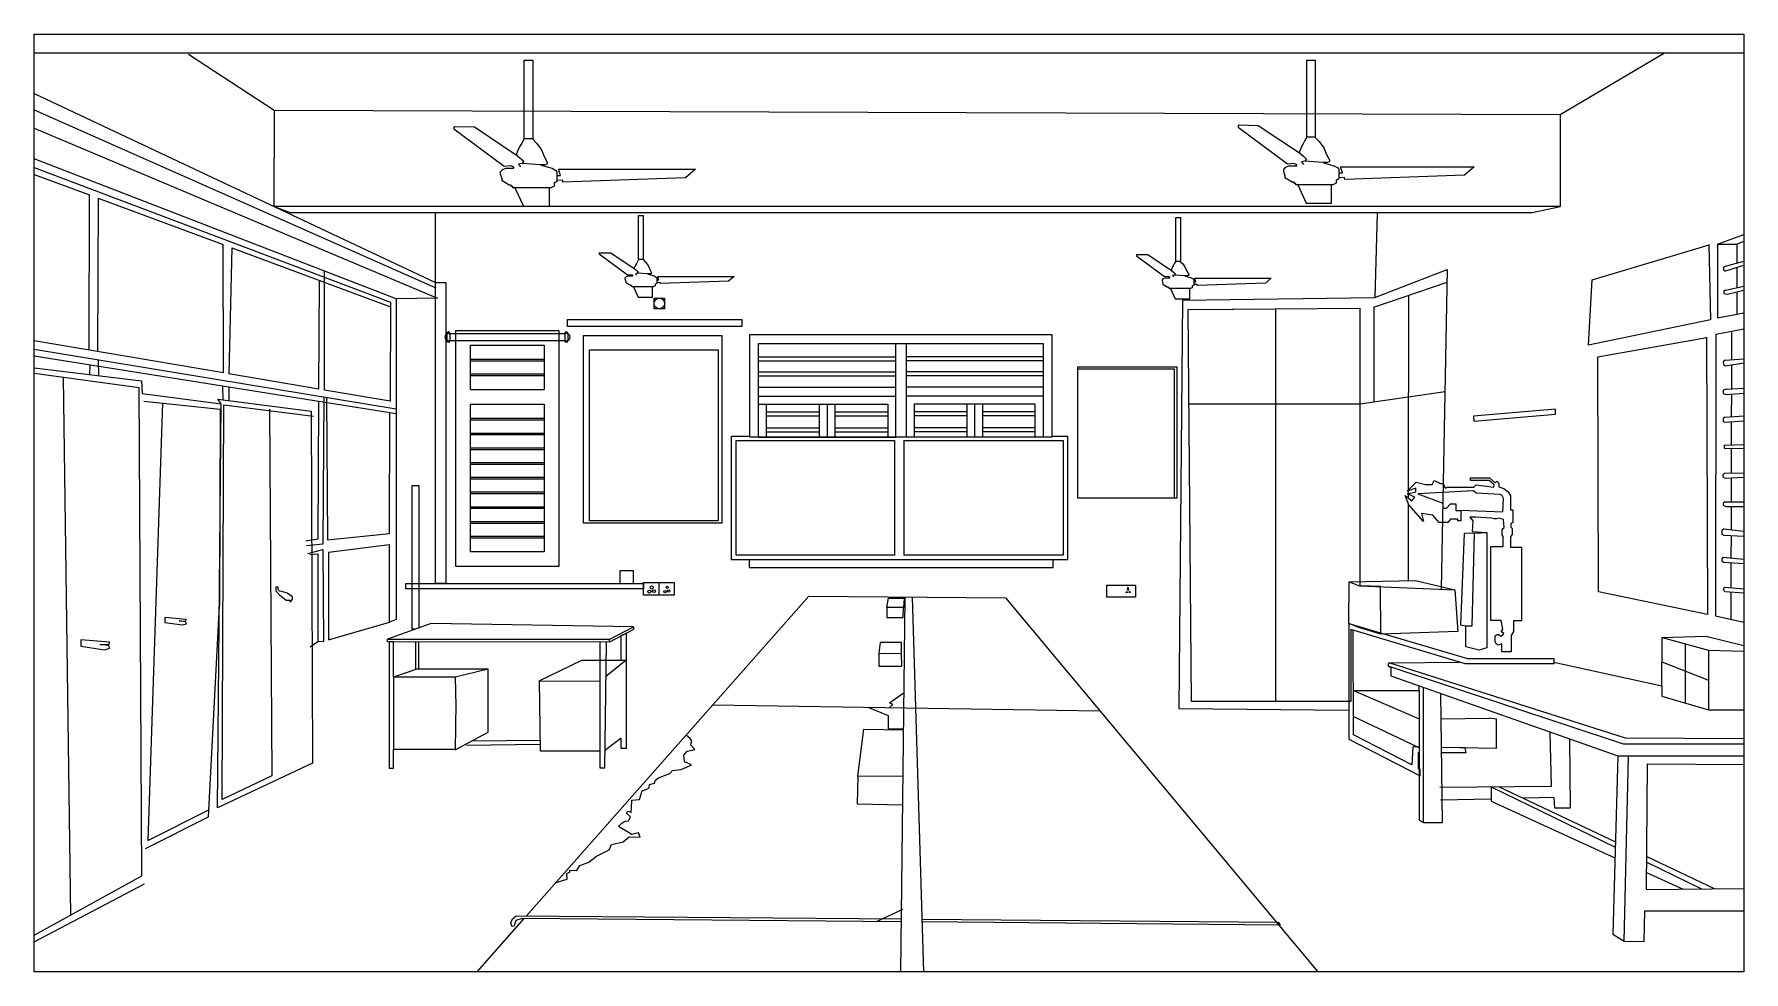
# Model space of a CAD drawing. Header units: millimetres. Extents: x -1451 to 51773, y 0 to 34891.
# Drawn here: x 18177 to 51773, y 16475 to 34891 of the extents above; entities that cross this region are included whole.
import ezdxf

# ---------------------------------------------------------------- set-up
doc = ezdxf.new("R2010")
doc.units = ezdxf.units.MM
doc.header["$MEASUREMENT"] = 0
picture_1 = doc.add_image_def('image1.png', size_in_pixel=(285, 387))
picture_2 = doc.add_image_def('image2.png', size_in_pixel=(222, 294))

msp = doc.modelspace()

# ---------------------------------------------------------------- linework, layer by layer
for p, q in [((18177, 34891), (51773, 34891)), ((18177, 34524), (51773, 34524)), ((21212, 34498), (22892, 33396)), ((48165, 33317), (50217, 34524)), ((18177, 33725), (26061, 30015)), ((18177, 33407), (26069, 29909)), ((22892, 33396), (48165, 33317)), ((22892, 31508), (22898, 33396)), ((48165, 33317), (48165, 31508)), ((18177, 33047), (26101, 29705)), ((25291, 29690), (18177, 32445)), ((18177, 32276), (25179, 29627)), ((27383, 32234), (27446, 32259)), ((27446, 32259), (27471, 32259)), ((27471, 32259), (27602, 32259)), ((28129, 32328), (28234, 32293)), ((28234, 32293), (28354, 32261)), ((28354, 32261), (28426, 32217)), ((42731, 32235), (42772, 32281)), ((42772, 32281), (42835, 32306)), ((42835, 32306), (42859, 32306)), ((42859, 32306), (42987, 32306)), ((43502, 32373), (43605, 32339)), ((43605, 32339), (43723, 32308)), ((43723, 32308), (43793, 32264)), ((43793, 32264), (43816, 32237)), ((43887, 32169), (43849, 32285)), ((43849, 32285), (46477, 32285)), ((46477, 32285), (46283, 32123)), ((18177, 32137), (19264, 31733)), ((27340, 32187), (27383, 32234)), ((27340, 32145), (27340, 32187)), ((27370, 32052), (27340, 32145)), ((27370, 32011), (27370, 32052)), ((27409, 31990), (27370, 32011)), ((27508, 31929), (27409, 31990)), ((27550, 31929), (27508, 31929)), ((27550, 31901), (27550, 31929)), ((28450, 31997), (28392, 31967)), ((28392, 31967), (28392, 31908)), ((28426, 32217), (28450, 32189)), ((28450, 32189), (28450, 32119)), ((28450, 32119), (28450, 32058)), ((28450, 32119), (28522, 32119)), ((28450, 32058), (28450, 31997)), ((28565, 32022), (28450, 32018)), ((28522, 32119), (28483, 32238)), ((28483, 32238), (31172, 32238)), ((28566, 31987), (28565, 32022)), ((30974, 32072), (28566, 31987)), ((31172, 32238), (30974, 32072)), ((42731, 32194), (42731, 32235)), ((42760, 32103), (42731, 32194)), ((42760, 32064), (42760, 32103)), ((42799, 32043), (42760, 32064)), ((42896, 31983), (42799, 32043)), ((42936, 31983), (42896, 31983)), ((42936, 31956), (42936, 31983)), ((42969, 31956), (42936, 31956)), ((42969, 31931), (42969, 31956)), ((42994, 31931), (42969, 31931)), ((43696, 31931), (42994, 31931)), ((43010, 31931), (43171, 31575)), ((43673, 31575), (43673, 31931)), ((43760, 31962), (43696, 31931)), ((43816, 32049), (43760, 32020)), ((43760, 32020), (43760, 31962)), ((43816, 32237), (43816, 32169)), ((43816, 32169), (43816, 32109)), ((43816, 32169), (43887, 32169)), ((43816, 32109), (43816, 32049)), ((43928, 32074), (43816, 32070)), ((43930, 32040), (43928, 32074)), ((46283, 32123), (43930, 32040)), ((19260, 28685), (19264, 31733)), ((19434, 31670), (19418, 28658)), ((19434, 31670), (21888, 30758)), ((27584, 31901), (27550, 31901)), ((27584, 31876), (27584, 31901)), ((27609, 31876), (27584, 31876)), ((28327, 31876), (27609, 31876)), ((27625, 31876), (27790, 31512)), ((28303, 31512), (28303, 31876)), ((28392, 31908), (28327, 31876)), ((48165, 31508), (22892, 31508)), ((22892, 31508), (23206, 31388)), ((23206, 31388), (47617, 31388)), ((26061, 30015), (26061, 31388)), ((27790, 31512), (28303, 31512)), ((43171, 31575), (43673, 31575)), ((44565, 31376), (44520, 29719)), ((47617, 31388), (48165, 31508)), ((51255, 30770), (51773, 30960)), ((21896, 28238), (21888, 30758)), ((22063, 30693), (22004, 28219)), ((22063, 30693), (25179, 29535)), ((48793, 30064), (51091, 30754)), ((51086, 30759), (51116, 29278)), ((51255, 30770), (51255, 29318)), ((51255, 30770), (51633, 30770)), ((51633, 30770), (51773, 30823)), ((51633, 30770), (51633, 30394)), ((44520, 29719), (45946, 30267)), ((45946, 30267), (45827, 23989)), ((51388, 30329), (51373, 30303)), ((51373, 30303), (51373, 30261)), ((51373, 30261), (51403, 30240)), ((51388, 30329), (51773, 30431)), ((51403, 30240), (51418, 30240)), ((51418, 30240), (51773, 30356)), ((51633, 30311), (51633, 29912)), ((23769, 27920), (23782, 30054)), ((23883, 27901), (23883, 30236)), ((29793, 30103), (29816, 30129)), ((29793, 30079), (29793, 30103)), ((29809, 30027), (29793, 30079)), ((29809, 30005), (29809, 30027)), ((29831, 29993), (29809, 30005)), ((29816, 30129), (29852, 30143)), ((29887, 29959), (29831, 29993)), ((29852, 30143), (29866, 30143)), ((29866, 30143), (29939, 30143)), ((29910, 29959), (29887, 29959)), ((29910, 29944), (29910, 29959)), ((29929, 29944), (29910, 29944)), ((29929, 29930), (29929, 29944)), ((29943, 29930), (29929, 29930)), ((30343, 29930), (29943, 29930)), ((29952, 29930), (30043, 29727)), ((30232, 30182), (30291, 30162)), ((30291, 30162), (30358, 30144)), ((30330, 29727), (30330, 29930)), ((30379, 29947), (30343, 29930)), ((30358, 30144), (30398, 30119)), ((30411, 29997), (30379, 29980)), ((30379, 29980), (30379, 29947)), ((30398, 30119), (30411, 30104)), ((30411, 30104), (30411, 30065)), ((30411, 30065), (30411, 30031)), ((30411, 30065), (30452, 30065)), ((30411, 30031), (30411, 29997)), ((30476, 30011), (30411, 30009)), ((30452, 30065), (30430, 30131)), ((30430, 30131), (31929, 30131)), ((31818, 30039), (30476, 29992)), ((30476, 29992), (30476, 30011)), ((31929, 30131), (31818, 30039)), ((40348, 30068), (40371, 30094)), ((40348, 30045), (40348, 30068)), ((40364, 29993), (40348, 30045)), ((40364, 29970), (40364, 29993)), ((40386, 29958), (40364, 29970)), ((40371, 30094), (40407, 30108)), ((40441, 29924), (40386, 29958)), ((40407, 30108), (40421, 30108)), ((40421, 30108), (40494, 30108)), ((40464, 29924), (40441, 29924)), ((40464, 29909), (40464, 29924)), ((40483, 29909), (40464, 29909)), ((40483, 29895), (40483, 29909)), ((40787, 30147), (40846, 30127)), ((40846, 30127), (40913, 30109)), ((40934, 29912), (40898, 29895)), ((40913, 30109), (40953, 30085)), ((40966, 29962), (40934, 29945)), ((40934, 29945), (40934, 29912)), ((40953, 30085), (40966, 30069)), ((40966, 30069), (40966, 30030)), ((40966, 30030), (40966, 29996)), ((40966, 30030), (41007, 30030)), ((40966, 29996), (40966, 29962)), ((41030, 29976), (40966, 29974)), ((41007, 30030), (40985, 30096)), ((40985, 30096), (42484, 30096)), ((41031, 29957), (41030, 29976)), ((42373, 30004), (41031, 29957)), ((42484, 30096), (42373, 30004)), ((44499, 29530), (45941, 30022)), ((48718, 28783), (48793, 30064)), ((51411, 29866), (51773, 29941)), ((25179, 29627), (25175, 27682)), ((26101, 29705), (25291, 29690)), ((25291, 29690), (25291, 23394)), ((30043, 29727), (30330, 29727)), ((40498, 29895), (40483, 29895)), ((40898, 29895), (40498, 29895)), ((40507, 29895), (40598, 29692)), ((40598, 29692), (40885, 29692)), ((40745, 29666), (40672, 21644)), ((40745, 29666), (44520, 29719)), ((40885, 29692), (40885, 29895)), ((45185, 29764), (45178, 25934)), ((51411, 29866), (51377, 29844)), ((51377, 29844), (51383, 29797)), ((51383, 29797), (51444, 29786)), ((51444, 29786), (51773, 29865)), ((51633, 29831), (51633, 29391)), ((40855, 29481), (42573, 29495)), ((40917, 21784), (40855, 29481)), ((40923, 29481), (44224, 29508)), ((42573, 29495), (42570, 21784)), ((44224, 29508), (44224, 24056)), ((44499, 29530), (44499, 27672)), ((51116, 29278), (48718, 28783)), ((51255, 29318), (51773, 29418)), ((26288, 29014), (26288, 28869)), ((26317, 29014), (28634, 29014)), ((26346, 29014), (26346, 28869)), ((28605, 29014), (28605, 28869)), ((28663, 29014), (28663, 28869)), ((48904, 28551), (51046, 28936)), ((51041, 28943), (51056, 23494)), ((51225, 28998), (51214, 23466)), ((51225, 28998), (51773, 29102)), ((51532, 29056), (51531, 28498)), ((21896, 28238), (18177, 28868)), ((18177, 28707), (25291, 27534)), ((25291, 27432), (18177, 28570)), ((28634, 28869), (26317, 28869)), ((26751, 28780), (28199, 28780)), ((26751, 27911), (26751, 28780)), ((28199, 28780), (28199, 27911)), ((32413, 28819), (38001, 28819)), ((32413, 26973), (32413, 28819)), ((35102, 28819), (35102, 26973)), ((35313, 28819), (35313, 26973)), ((38001, 28819), (38001, 26973)), ((18177, 28341), (20286, 28083)), ((20242, 27942), (18177, 28226)), ((19273, 28207), (19278, 28393)), ((19446, 28186), (19442, 28498)), ((26751, 28506), (28199, 28506)), ((26751, 28475), (28199, 28475)), ((32412, 28556), (35102, 28556)), ((32412, 28556), (35102, 28556)), ((32412, 28476), (35102, 28476)), ((32412, 28259), (35102, 28259)), ((32412, 28259), (35102, 28259)), ((38002, 28556), (35313, 28556)), ((38002, 28556), (35313, 28556)), ((38002, 28476), (35313, 28476)), ((38002, 28259), (35313, 28259)), ((38002, 28259), (35313, 28259)), ((48914, 23939), (48904, 28551)), ((51403, 28489), (51368, 28454)), ((51368, 28454), (51374, 28404)), ((51374, 28404), (51412, 28380)), ((51403, 28489), (51773, 28516)), ((51412, 28380), (51773, 28435)), ((51530, 28398), (51529, 27925)), ((18748, 28148), (18889, 17586)), ((20295, 18362), (20242, 27942)), ((20286, 28083), (20297, 27836)), ((21890, 27710), (21885, 27977)), ((23769, 27920), (22004, 28219)), ((22011, 27695), (22008, 27957)), ((25175, 27682), (23883, 27901)), ((26751, 28217), (28199, 28217)), ((26751, 28185), (28199, 28185)), ((26751, 27911), (28199, 27911)), ((32412, 28179), (35102, 28179)), ((32413, 27955), (35102, 27955)), ((38002, 28179), (35313, 28179)), ((38001, 27955), (35313, 27955)), ((51425, 27920), (51367, 27898)), ((51367, 27898), (51367, 27831)), ((51425, 27920), (51773, 27936)), ((20297, 27836), (21853, 27629)), ((20334, 27684), (21833, 27523)), ((20696, 27652), (20409, 19051)), ((21780, 19698), (21853, 27629)), ((21853, 27629), (21783, 27724)), ((21783, 27724), (23622, 27487)), ((21872, 19861), (21906, 27614)), ((21906, 27614), (23666, 27391)), ((23762, 27676), (23751, 24970)), ((23856, 24882), (23877, 27767)), ((23920, 27760), (23939, 24962)), ((26751, 27622), (28199, 27622)), ((26751, 24726), (26751, 27622)), ((28199, 27622), (28199, 24726)), ((32413, 27780), (35102, 27780)), ((32413, 27627), (34949, 27627)), ((32566, 26973), (32566, 27627)), ((33605, 27627), (33605, 26973)), ((33757, 27627), (33757, 26973)), ((33910, 27627), (33910, 26973)), ((34949, 27627), (34949, 26973)), ((38001, 27780), (35313, 27780)), ((35466, 27627), (35466, 26973)), ((37848, 27627), (35466, 27627)), ((36504, 27627), (36504, 26973)), ((36657, 27627), (36657, 26973)), ((36810, 27627), (36810, 26973)), ((37848, 26973), (37848, 27627)), ((40870, 27632), (44224, 27632)), ((44224, 27632), (45901, 27876)), ((51367, 27831), (51425, 27817)), ((51425, 27817), (51773, 27843)), ((51529, 27825), (51527, 27377)), ((21833, 27523), (21817, 23663)), ((22804, 27524), (22847, 20323)), ((23622, 27487), (23646, 20571)), ((25156, 25084), (25166, 27452)), ((26751, 27348), (28199, 27348)), ((26751, 27316), (28199, 27316)), ((32412, 27475), (32413, 27475)), ((32412, 27475), (32413, 27475)), ((32412, 27395), (32413, 27395)), ((32566, 27475), (33605, 27475)), ((32566, 27475), (33605, 27475)), ((32566, 27395), (33605, 27395)), ((33910, 27475), (34949, 27475)), ((33910, 27475), (34949, 27475)), ((33910, 27395), (34949, 27395)), ((36504, 27475), (35466, 27475)), ((36504, 27475), (35466, 27475)), ((36504, 27395), (35466, 27395)), ((37848, 27475), (36810, 27475)), ((37848, 27475), (36810, 27475)), ((37848, 27395), (36810, 27395)), ((48071, 27523), (46458, 27391)), ((46458, 27391), (46466, 27292)), ((46466, 27292), (48071, 27429)), ((48071, 27429), (48071, 27523)), ((51399, 27366), (51368, 27341)), ((51368, 27341), (51368, 27283)), ((51368, 27283), (51402, 27269)), ((51399, 27366), (51773, 27398)), ((51402, 27269), (51773, 27299)), ((51527, 27279), (51526, 26827)), ((26751, 27058), (28199, 27058)), ((26751, 27027), (28199, 27027)), ((32413, 26973), (35103, 26973)), ((32413, 26973), (35103, 26973)), ((32566, 27161), (33605, 27161)), ((32566, 27161), (33605, 27161)), ((32566, 27081), (33605, 27081)), ((33910, 27161), (34949, 27161)), ((33910, 27161), (34949, 27161)), ((33910, 27081), (34949, 27081)), ((35084, 26910), (35084, 24658)), ((35268, 26910), (35268, 24658)), ((36504, 27161), (35466, 27161)), ((36504, 27161), (35466, 27161)), ((36504, 27081), (35466, 27081)), ((37848, 27161), (36810, 27161)), ((37848, 27161), (36810, 27161)), ((37848, 27081), (36810, 27081)), ((26751, 26769), (28199, 26769)), ((26751, 26737), (28199, 26737)), ((51406, 26822), (51386, 26804)), ((51386, 26804), (51386, 26769)), ((51386, 26769), (51407, 26753)), ((51406, 26822), (51773, 26835)), ((51407, 26753), (51773, 26760)), ((51526, 26755), (51524, 26269)), ((26751, 26479), (28199, 26479)), ((26751, 26447), (28199, 26447)), ((51396, 26266), (51362, 26237)), ((51362, 26237), (51362, 26200)), ((51396, 26266), (51773, 26275)), ((26751, 26189), (28199, 26189)), ((26751, 26158), (28199, 26158)), ((26751, 25900), (28199, 25900)), ((45178, 25920), (45178, 25869)), ((51362, 26200), (51408, 26171)), ((51408, 26171), (51773, 26193)), ((51524, 26178), (51523, 25709)), ((26751, 25868), (28199, 25868)), ((26751, 25610), (28199, 25610)), ((26751, 25579), (28199, 25579)), ((45178, 25673), (45175, 24161)), ((45178, 25859), (45178, 25782)), ((51408, 25709), (51370, 25671)), ((51370, 25671), (51370, 25639)), ((51370, 25639), (51421, 25613)), ((51408, 25709), (51773, 25709)), ((51421, 25613), (51773, 25613)), ((51523, 25613), (51521, 25160)), ((26751, 25321), (28199, 25321)), ((26751, 25289), (28199, 25289)), ((23751, 24970), (23516, 24933)), ((23529, 24849), (23856, 24882)), ((23939, 24962), (25156, 25084)), ((25158, 24861), (23962, 24714)), ((25158, 23340), (25158, 24861)), ((26751, 25031), (28199, 25031)), ((26751, 24999), (28199, 24999)), ((51377, 25177), (51341, 25141)), ((51341, 25141), (51341, 25073)), ((51341, 25073), (51380, 25051)), ((51377, 25177), (51773, 25129)), ((51380, 25051), (51773, 25032)), ((51521, 25044), (51520, 24604)), ((23556, 24690), (23852, 24769)), ((23596, 24672), (23749, 24687)), ((23749, 24687), (23754, 22954)), ((23852, 24769), (23860, 22961)), ((23962, 24714), (23962, 22997)), ((28199, 24726), (26751, 24726)), ((32229, 24570), (32229, 24414)), ((38200, 24414), (38200, 24570)), ((51367, 24620), (51342, 24588)), ((51342, 24588), (51342, 24550)), ((51342, 24550), (51374, 24520)), ((51367, 24620), (51773, 24579)), ((32229, 24414), (38200, 24414)), ((51374, 24520), (51773, 24495)), ((51519, 24511), (51518, 24022)), ((22974, 24033), (22927, 24033)), ((22927, 24033), (22927, 23958)), ((22927, 23958), (22999, 23878)), ((22974, 23990), (22974, 24033)), ((22994, 23953), (22974, 23990)), ((23042, 23945), (22994, 23953)), ((22999, 23878), (23127, 23772)), ((23145, 23915), (23042, 23945)), ((23250, 23840), (23145, 23915)), ((30451, 24119), (30451, 23874)), ((44011, 23315), (44017, 24133)), ((44017, 24133), (45324, 24164)), ((44017, 24133), (44222, 24056)), ((44222, 24056), (46096, 23977)), ((44634, 24040), (44224, 24056)), ((44224, 24056), (44224, 24056)), ((44639, 23110), (44634, 24040)), ((45324, 24164), (46096, 23977)), ((46096, 23977), (46150, 23160)), ((51056, 23494), (48914, 23939)), ((51397, 24032), (51374, 24006)), ((51374, 24006), (51374, 23968)), ((51374, 23968), (51398, 23945)), ((51397, 24032), (51773, 24000)), ((51398, 23945), (51773, 23918)), ((51518, 23936), (51516, 23398)), ((21600, 19518), (21817, 23663)), ((23127, 23772), (23157, 23772)), ((23157, 23772), (23210, 23772)), ((23210, 23737), (23250, 23787)), ((23210, 23772), (23210, 23737)), ((23250, 23787), (23250, 23840)), ((27852, 17574), (33400, 23851)), ((33400, 23851), (37264, 23821)), ((34933, 23630), (34963, 23814)), ((35260, 23630), (34933, 23630)), ((34933, 23630), (34933, 23433)), ((34963, 23814), (35276, 23811)), ((35206, 16475), (35292, 23836)), ((35253, 23433), (35260, 23630)), ((35276, 23811), (35260, 23630)), ((35431, 23835), (35654, 16475)), ((37264, 23821), (43402, 16475)), ((20747, 23433), (20747, 23339)), ((21163, 23397), (20747, 23433)), ((20747, 23339), (21094, 23287)), ((21152, 23350), (21023, 23367)), ((21023, 23367), (21158, 23364)), ((21094, 23287), (21169, 23309)), ((21169, 23309), (21152, 23350)), ((21158, 23364), (21163, 23397)), ((23962, 22997), (25158, 23340)), ((25980, 23318), (25120, 23011)), ((25291, 23394), (25158, 23340)), ((29953, 23253), (25980, 23318)), ((29953, 23201), (29483, 22948)), ((29489, 23011), (29953, 23253)), ((29953, 23253), (29953, 23201)), ((34933, 23433), (35253, 23433)), ((44225, 23234), (44011, 23315)), ((44011, 23315), (46340, 22630)), ((44011, 23315), (44011, 21784)), ((46297, 22524), (44047, 23201)), ((44047, 23201), (44047, 21784)), ((44103, 21127), (44095, 23186)), ((44639, 23110), (44225, 23234)), ((51214, 23466), (51773, 23340)), ((19091, 22997), (19091, 22870)), ((19654, 22948), (19091, 22997)), ((19091, 22870), (19561, 22799)), ((19639, 22885), (19464, 22907)), ((19464, 22907), (19647, 22903)), ((19662, 22829), (19639, 22885)), ((19647, 22903), (19654, 22948)), ((23754, 22954), (23602, 22850)), ((23860, 22961), (23751, 22953)), ((25120, 23011), (29489, 23011)), ((25120, 22956), (25120, 23011)), ((29483, 22948), (25120, 22956)), ((25240, 22956), (25151, 22956)), ((25151, 22956), (25151, 20478)), ((25239, 22265), (25240, 22956)), ((25677, 22412), (25677, 22955)), ((25737, 22418), (25737, 22955)), ((29296, 20478), (29301, 22949)), ((29415, 22941), (29382, 20478)), ((29483, 22948), (29483, 23011)), ((29714, 23080), (29813, 23126)), ((29714, 22593), (29714, 23080)), ((29813, 23126), (29813, 22593)), ((34804, 22945), (34775, 22734)), ((35220, 22945), (34804, 22945)), ((35220, 22730), (35220, 22945)), ((46150, 23160), (44639, 23110)), ((50159, 22090), (50169, 23040)), ((50169, 23040), (51029, 23068)), ((50169, 23040), (51076, 22793)), ((50622, 22916), (50622, 21753)), ((51029, 23068), (51773, 22886)), ((19561, 22799), (19662, 22829)), ((28099, 22188), (28937, 22593)), ((28937, 22593), (29410, 22593)), ((29813, 22593), (29406, 22271)), ((29410, 22593), (29695, 22593)), ((29695, 22593), (29813, 22593)), ((29813, 22593), (29813, 20863)), ((34775, 22734), (35220, 22730)), ((34775, 22734), (34775, 22480)), ((35225, 22480), (35220, 22730)), ((44817, 22542), (44782, 22526)), ((44782, 22526), (44782, 22488)), ((44817, 22542), (46188, 22556)), ((44817, 22542), (49441, 21069)), ((48040, 22524), (46297, 22524)), ((46340, 22630), (48040, 22630)), ((48038, 22556), (50159, 22090)), ((48040, 22630), (48040, 22524)), ((50164, 22565), (51076, 22206)), ((51076, 22793), (51773, 22775)), ((51076, 22793), (51076, 21620)), ((25696, 22418), (25239, 22265)), ((26452, 22265), (25239, 22265)), ((25239, 22265), (25239, 20849)), ((27101, 22418), (25696, 22418)), ((27101, 22418), (26452, 22265)), ((26452, 22265), (26460, 21691)), ((27101, 21180), (27101, 22418)), ((28099, 22188), (28118, 20815)), ((28099, 22188), (29299, 22186)), ((34775, 22480), (35225, 22480)), ((44782, 22488), (44808, 22468)), ((44808, 22468), (44839, 22468)), ((44839, 22468), (44839, 22286)), ((44839, 22468), (49401, 20954)), ((44839, 22286), (49299, 20715)), ((34985, 21755), (35270, 21961)), ((44104, 22002), (45396, 21442)), ((44104, 22002), (45393, 22002)), ((45393, 22002), (45393, 22091)), ((45393, 22002), (45393, 19454)), ((45481, 19407), (45481, 22047)), ((45849, 19407), (45818, 21941)), ((50159, 22090), (50159, 21889)), ((50159, 21889), (51076, 21620)), ((26460, 21750), (26452, 20838)), ((31513, 21716), (39117, 21604)), ((34557, 21671), (34956, 21509)), ((34956, 21509), (34956, 21248)), ((35053, 21724), (34985, 21755)), ((34986, 21665), (35053, 21724)), ((40672, 21644), (44010, 21617)), ((44047, 21784), (40917, 21784)), ((44011, 21784), (44010, 21617)), ((44010, 21617), (44010, 21047)), ((51076, 21620), (51773, 21620)), ((26452, 20838), (27101, 21180)), ((34363, 20315), (34477, 21238)), ((34477, 21238), (35261, 21229)), ((34956, 21248), (35262, 21245)), ((44090, 21497), (45374, 20890)), ((45824, 21446), (46776, 21456)), ((46914, 21438), (46770, 21458)), ((46914, 20870), (46914, 21438)), ((47991, 20118), (47967, 21178)), ((25239, 20849), (26447, 20849)), ((25239, 20478), (25239, 20849)), ((26673, 20928), (28116, 20949)), ((26777, 21009), (28115, 21028)), ((29711, 21067), (29387, 20816)), ((29711, 20863), (29711, 21067)), ((29813, 20863), (29711, 20863)), ((31070, 21056), (30986, 21120)), ((31009, 20808), (31158, 20842)), ((31102, 21011), (31070, 21056)), ((31082, 20924), (31088, 20966)), ((31158, 20842), (31082, 20924)), ((31088, 20966), (31102, 21011)), ((44010, 21047), (45412, 20326)), ((45246, 20541), (44103, 21127)), ((45266, 20892), (45246, 20541)), ((45393, 20890), (45266, 20892)), ((45374, 20890), (45393, 20889)), ((45831, 20884), (46914, 20870)), ((46299, 20875), (45831, 20883)), ((46314, 20783), (46299, 20875)), ((48348, 21052), (48360, 19690)), ((49401, 20954), (51773, 20954)), ((49441, 21069), (51773, 21057)), ((23646, 20571), (21780, 19698)), ((28118, 20815), (29297, 20812)), ((30889, 20451), (31056, 20521)), ((30940, 20727), (31009, 20808)), ((30956, 20596), (30940, 20727)), ((31093, 20541), (30956, 20596)), ((31056, 20521), (31093, 20541)), ((45382, 20456), (45382, 20780)), ((45382, 20780), (45382, 20780)), ((45382, 20780), (45393, 20780)), ((45832, 20782), (46314, 20783)), ((49299, 20715), (49198, 17214)), ((49299, 20715), (51773, 20715)), ((49421, 17080), (49507, 20713)), ((49861, 18091), (49878, 20562)), ((49878, 20562), (51773, 20549)), ((22847, 20323), (21872, 19861)), ((25151, 20478), (25239, 20478)), ((29382, 20478), (29296, 20478)), ((30266, 20157), (30364, 20180)), ((30364, 20180), (30388, 20238)), ((30388, 20238), (30442, 20285)), ((30442, 20285), (30566, 20330)), ((30566, 20330), (30666, 20373)), ((30666, 20373), (30719, 20431)), ((30719, 20431), (30889, 20451)), ((34363, 20315), (34351, 19773)), ((35251, 20308), (34363, 20315)), ((45412, 20456), (45382, 20456)), ((45412, 20326), (45412, 20456)), ((29914, 19691), (29923, 19844)), ((29923, 19844), (30074, 19862)), ((30074, 19862), (30098, 19942)), ((30098, 19942), (30122, 20027)), ((30122, 20027), (30219, 20063)), ((30219, 20063), (30265, 20091)), ((30265, 20091), (30266, 20157)), ((45802, 20100), (47991, 20118)), ((46805, 19868), (45811, 19846)), ((46805, 20108), (49247, 18925)), ((46805, 20108), (46805, 19824)), ((46805, 19824), (49241, 18712)), ((46968, 20107), (49250, 19028)), ((48047, 19896), (47442, 19883)), ((48062, 19687), (48047, 19896)), ((20365, 18896), (21600, 19518)), ((20409, 19051), (21621, 19660)), ((29826, 19587), (29832, 19615)), ((29892, 19519), (29826, 19587)), ((29832, 19615), (29856, 19633)), ((29856, 19633), (29910, 19605)), ((29856, 19438), (29892, 19519)), ((29910, 19605), (29914, 19691)), ((34351, 19773), (35244, 19753)), ((48360, 19690), (48062, 19687)), ((29656, 19328), (29722, 19394)), ((29922, 19172), (29656, 19328)), ((29722, 19394), (29786, 19432)), ((29786, 19432), (29856, 19438)), ((30053, 19206), (29922, 19172)), ((30083, 19117), (30053, 19206)), ((45393, 19454), (45481, 19407)), ((45481, 19407), (45849, 19407)), ((29229, 18744), (29478, 18872)), ((29478, 18872), (29519, 18974)), ((29519, 18974), (29749, 19031)), ((29749, 19031), (29870, 19123)), ((29870, 19123), (30083, 19117)), ((28840, 18464), (28898, 18566)), ((28898, 18566), (29079, 18630)), ((29079, 18630), (29229, 18744)), ((49865, 18737), (51189, 18111)), ((49865, 18626), (50944, 18102)), ((18177, 17193), (20295, 18362)), ((18177, 17061), (20343, 18205)), ((28433, 18232), (28649, 18292)), ((28646, 18403), (28703, 18429)), ((28649, 18292), (28646, 18403)), ((28703, 18429), (28700, 18470)), ((28700, 18470), (28840, 18464)), ((49863, 18428), (50584, 18099)), ((49861, 18091), (51773, 18113)), ((26880, 16475), (27805, 17522)), ((27545, 17436), (27576, 17517)), ((27576, 17517), (27646, 17576)), ((27639, 17482), (27614, 17404)), ((27765, 17522), (27639, 17482)), ((27646, 17576), (35218, 17514)), ((35217, 17458), (27765, 17522)), ((34728, 17463), (35247, 17705)), ((35622, 17510), (42620, 17453)), ((49815, 17071), (49829, 17674)), ((49829, 17674), (51773, 17674)), ((27562, 17372), (27545, 17436)), ((27574, 17364), (27561, 17374)), ((27611, 17381), (27574, 17364)), ((27614, 17404), (27611, 17381)), ((42662, 17394), (35624, 17455)), ((42620, 17453), (42662, 17394)), ((49198, 17214), (49421, 17080)), ((49421, 17080), (49815, 17071))]:
    msp.add_line(p, q)
for points in [[(18177, 34891), (51773, 34891), (51773, 16475), (18177, 16475)], [(27806, 34384), (27973, 34384), (27973, 32833), (27806, 32833)], [(43187, 34383), (43350, 34383), (43350, 32867), (43187, 32867)], [(30053, 31327), (30146, 31327), (30146, 30463), (30053, 30463)], [(40608, 31293), (40701, 31293), (40701, 30428), (40608, 30428)], [(26061, 30015), (26263, 30015), (26263, 24102), (26061, 24102)], [(30358, 29705), (30563, 29705), (30563, 29499), (30358, 29499)], [(28660, 29288), (32085, 29288), (32085, 29147), (28660, 29147)], [(26462, 29070), (28489, 29070), (28489, 24436), (26462, 24436)], [(32242, 28990), (38172, 28990), (38172, 26973), (32242, 26973)], [(29090, 28691), (31619, 28691), (31619, 25330), (29090, 25330)], [(38685, 28318), (40579, 28318), (40579, 25778), (38685, 25778)], [(29693, 24358), (29947, 24358), (29947, 24094), (29693, 24094)], [(25480, 24101), (30148, 24101), (30148, 23997), (25480, 23997)], [(30148, 24119), (30755, 24119), (30755, 23874), (30148, 23874)], [(39254, 24070), (39819, 24070), (39819, 23832), (39254, 23832)]]:
    msp.add_lwpolyline(points, close=True)
for points in [[(26436, 33080), (26424, 33061), (26424, 33035), (27415, 32301), (27536, 32315), (27583, 32294), (27602, 32259)], [(26436, 33080), (26830, 33072), (27657, 32517)], [(41847, 33108), (41835, 33090), (41835, 33064), (42804, 32346), (42922, 32360), (42969, 32340), (42987, 32306)], [(41847, 33108), (42232, 33100), (43041, 32558)], [(27806, 32833), (27766, 32767), (27729, 32701), (27696, 32642), (27657, 32544), (27657, 32517)], [(27969, 32835), (28056, 32747), (28144, 32621), (28199, 32489), (28267, 32366), (28253, 32337), (28221, 32328), (28129, 32328), (27762, 32352)], [(43187, 32867), (43147, 32802), (43111, 32738), (43079, 32680), (43041, 32584), (43041, 32558)], [(43346, 32869), (43431, 32783), (43517, 32660), (43571, 32530), (43637, 32410), (43624, 32382), (43592, 32373), (43502, 32373), (43143, 32397)], [(27657, 32517), (27746, 32446), (27801, 32394), (27762, 32352), (27696, 32338), (27735, 32286)], [(43041, 32558), (43128, 32489), (43182, 32438), (43143, 32397), (43079, 32382), (43117, 32332)], [(29289, 30600), (29282, 30590), (29282, 30575), (29834, 30166), (29902, 30174), (29928, 30163), (29939, 30143)], [(29289, 30600), (29508, 30596), (29970, 30287)], [(30053, 30463), (30030, 30426), (30010, 30390), (29991, 30357), (29970, 30302), (29970, 30287)], [(29970, 30287), (30019, 30248), (30050, 30218), (30028, 30195), (29991, 30187), (30013, 30158)], [(30143, 30464), (30192, 30415), (30241, 30345), (30272, 30271), (30309, 30202), (30302, 30187), (30284, 30182), (30232, 30182), (30028, 30195)], [(39843, 30566), (39837, 30555), (39837, 30541), (40389, 30131), (40457, 30139), (40483, 30128), (40494, 30108)], [(39843, 30566), (40063, 30561), (40524, 30252)], [(40608, 30428), (40585, 30391), (40564, 30355), (40546, 30322), (40524, 30267), (40524, 30252)], [(40524, 30252), (40574, 30213), (40605, 30183), (40583, 30160), (40546, 30152), (40568, 30123)], [(40698, 30429), (40747, 30380), (40796, 30310), (40826, 30236), (40864, 30168), (40857, 30152), (40839, 30147), (40787, 30147), (40583, 30160)], [(38172, 26998), (38484, 26998), (38484, 24570), (31881, 24570), (31881, 26998), (32242, 26998)], [(35084, 24658), (31969, 24658), (31969, 26910), (35084, 26910)], [(35268, 26910), (38396, 26910), (38396, 24658), (35268, 24658)], [(25743, 23234), (25743, 26023), (25600, 26023), (25600, 23210), (25676, 23210)]]:
    msp.add_lwpolyline(points)
msp.add_lwpolyline([(46215, 25541), (47037, 25509), (47047, 25763, 0.345514), (46984, 25850), (46516, 25876), (46461, 25921), (45364, 25863), (45859, 25677), (45859, 25583), (45932, 25583), (46009, 25670), (46115, 25670), (46115, 25538), (46215, 25538), (46215, 25335), (46154, 25335), (46154, 25364), (46006, 25364), (45954, 25303), (45784, 25303), (45660, 25443), (45441, 25475), (45478, 25322), (45187, 25649), (45116, 25831), (45248, 25726), (45307, 25800), (45163, 25866), (45330, 25900), (45330, 25974), (45158, 25913), (45335, 26095), (45515, 26045), (45650, 26045), (45687, 26125), (45813, 26066), (45866, 26065), (45901, 25977), (45947, 25995), (46025, 25995), (46466, 25995), (46514, 26037), (46860, 25995), (46866, 26042), (46768, 26127), (46403, 26127), (46403, 26177), (46778, 26177), (46886, 26077), (46916, 26109), (46956, 26071), (46956, 26003), (47058, 25969), (47143, 25905), (47185, 25823), (47185, 25715), (47185, 25549), (47233, 25549), (47233, 25301), (47193, 25282), (47193, 25211), (47222, 25179), (47222, 25063), (47188, 25026), (47188, 24817), (47407, 24817), (47402, 23370), (47245, 23370), (47245, 23159), (47203, 23078), (47203, 23002), (47203, 22935), (47203, 22757), (47017, 22757), (47017, 22914), (46946, 22888), (46905, 22914), (46886, 22957), (46886, 23000), (46886, 23039), (46886, 23071), (46903, 23090), (46912, 23097), (46957, 23097), (46990, 23071), (47014, 23071), (47040, 23095), (47058, 23119), (47030, 23140), (47006, 23171), (47024, 23184), (47038, 23202), (47006, 23372), (46804, 23372), (46804, 24830), (47043, 24830), (47043, 25022), (47025, 25056), (47025, 25172), (47063, 25205), (47050, 25358), (46958, 25387), (46912, 25369), (46870, 25369), (46813, 25385), (46501, 25405), (46388, 25405), (46447, 25331), (46433, 25126), (46721, 25106), (46723, 22841), (46569, 22790), (46307, 22858), (46307, 23271), (46435, 23271), (46480, 25091), (46278, 25084), (46206, 23289), (46307, 23271), (46435, 23268), (46480, 25091), (46721, 25106)], format="xyb")
for centre, radius in [((30461, 29602), 103), ((30266, 23943), 29.6), ((30311, 24025), 32.4), ((30355, 23952), 28.2), ((30571, 23943), 23.9), ((30615, 24025), 22.3), ((30645, 23952), 22.8), ((39645, 23930), 11), ((39704, 23933), 10.1)]:
    msp.add_circle(centre, radius)
for centre, radius, start, end in [((26317, 28942), 72.4, 90, 270), ((26317, 29014), 29, 0, 180), ((28634, 29014), 29, 0, 180), ((28634, 28942), 72.4, 270, 90), ((26317, 28869), 29, 180, 0), ((28634, 28869), 29, 180, 0), ((39671, 23988), 15.4, 127.351, 56.5323), ((39671, 24009), 12.3, 318.3526, 225.5307)]:
    msp.add_arc(centre, radius, start, end)

# ---------------------------------------------------------------- pictures from other files: only their frames are drawn
image = msp.add_image(picture_1, insert=(28969, 25285), size_in_units=(2718, 3691))
image.dxf.flags = 7
image = msp.add_image(picture_2, insert=(38685, 25778), size_in_units=(1946, 2577))
image.dxf.flags = 7

doc.saveas('drawing.dxf')
